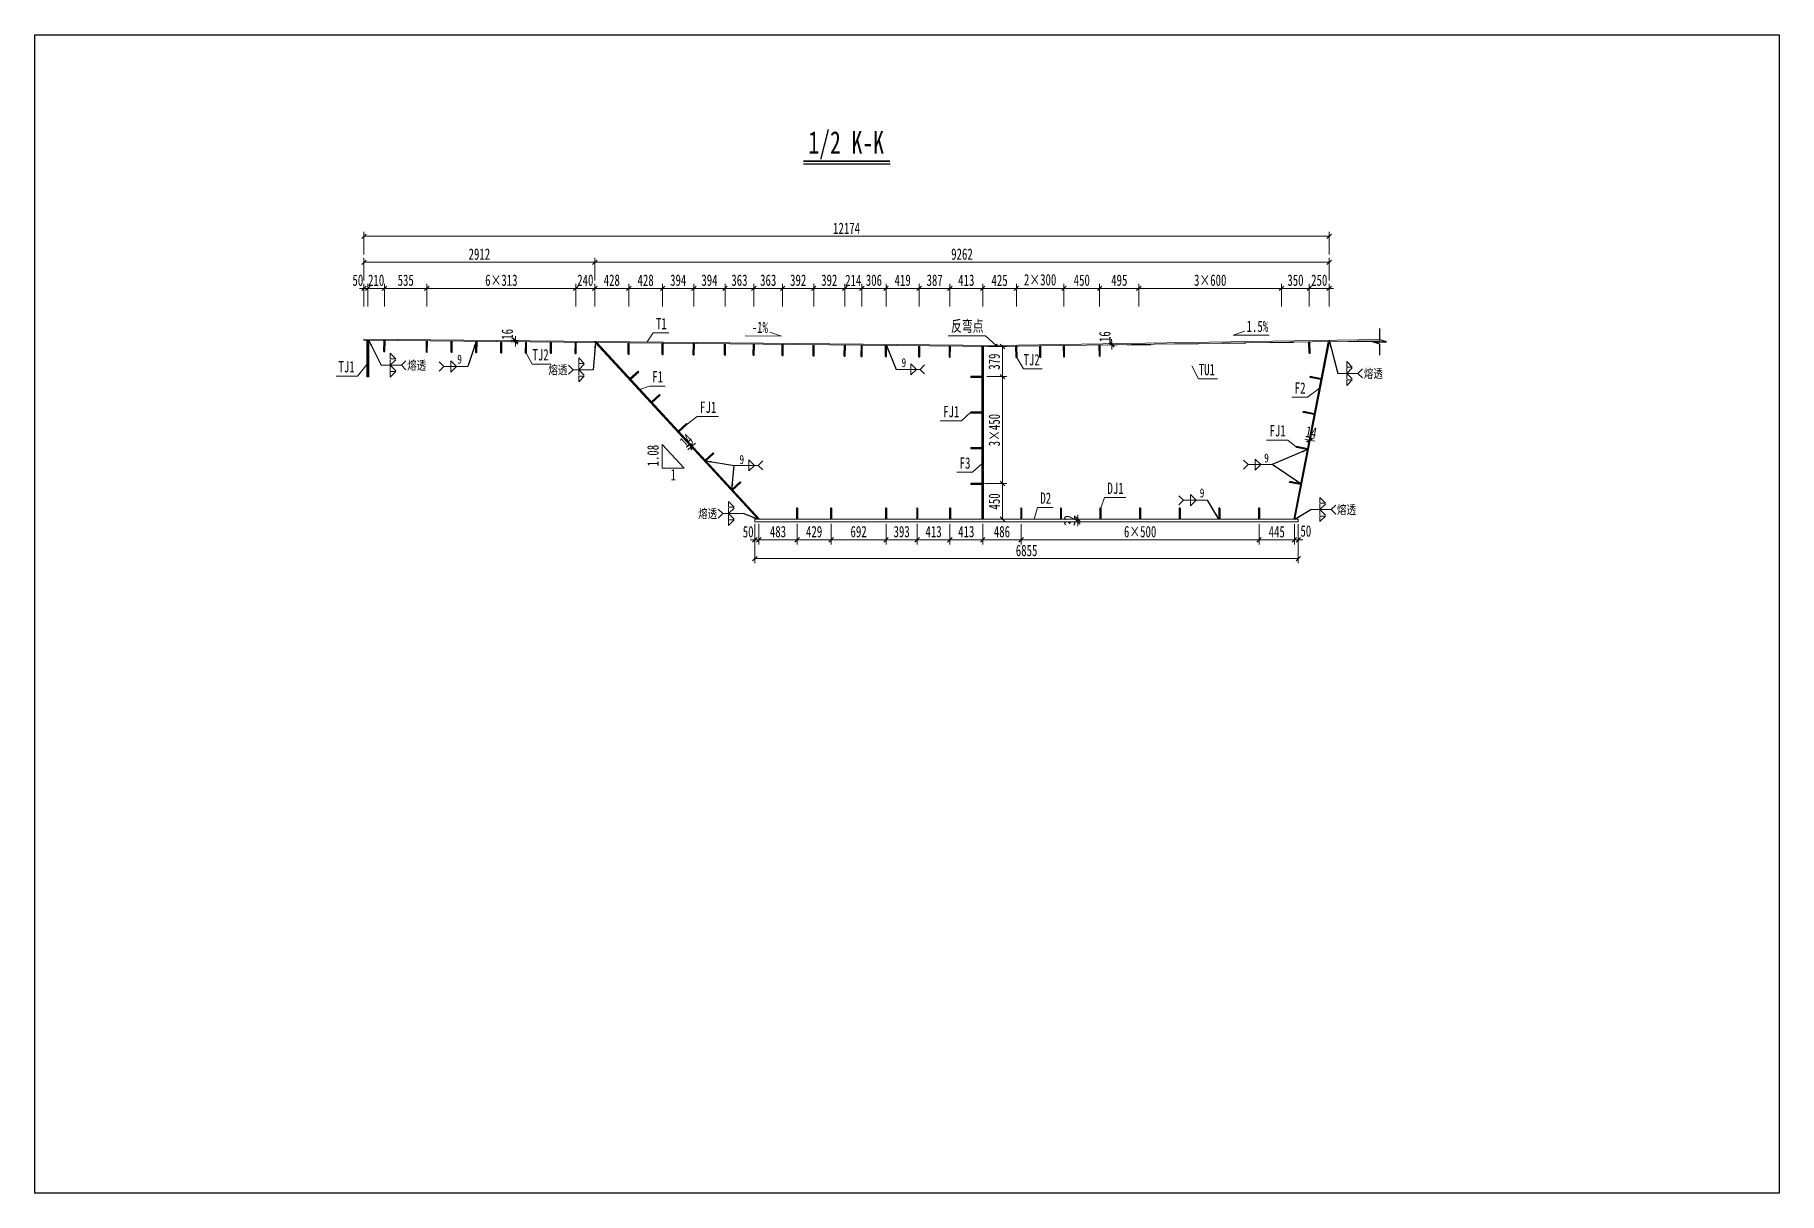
# Model space of a CAD drawing. Header units: millimetres. Extents: x 44597 to 300567, y -113054 to 73044.
# Drawn here: x 157567 to 179567, y -102091 to -87474 of the extents above; entities that cross this region are included whole.
import ezdxf
from ezdxf.enums import TextEntityAlignment as Align

# ---------------------------------------------------------------- set-up
doc = ezdxf.new("R2010")
doc.units = ezdxf.units.MM
doc.layers.get('Defpoints').update_dxf_attribs({"color": 8})
for name, color, linetype, lineweight in [('Dim', 4, 'Continuous', 15), ('文字', 7, 'Continuous', 15), ('标注线及字体', 2, 'Continuous', 15), ('细实线', 4, 'Continuous', 15), ('钢板粗线', 1, 'Continuous', 25), ('钢板细线', 6, 'Continuous', 15)]:
    doc.layers.add(name, color=color, linetype=linetype, lineweight=lineweight)
doc.layers.add('Text', color=4, linetype='Continuous')
doc.styles.add('111', font='', dxfattribs={"width": 0.7})
doc.styles.add('BM_Dim', font='', dxfattribs={"width": 0.85})
doc.styles.add('SMEDI', font='', dxfattribs={"width": 0.75})
doc.styles.get("Standard").update_dxf_attribs({"font": ''})
doc.styles.get('111').set_extended_font_data('仿宋_GB2312')
doc.styles.get('BM_Dim').set_extended_font_data('仿宋_GB2312')
doc.styles.get('SMEDI').set_extended_font_data('仿宋_GB2312')
doc.styles.get('Standard').set_extended_font_data('仿宋_GB2312')
doc.dimstyles.new('200', dxfattribs={"dimscale": 0, "dimtxt": 2.5, "dimasz": 1, "dimexe": 1, "dimexo": 1, "dimgap": 0.6, "dimtad": 1, "dimdec": 0, "dimdsep": 46, "dimtxsty": '111', "dimblk": 'OBLIQUE', "dimcen": 0, "dimclrd": 4, "dimclre": 4, "dimclrt": 4, "dimadec": 1, "dimazin": 2, "dimtfac": 1, "dimtdec": 0, "dimtix": 1, "dimtmove": 2, "dimatfit": 3, "dimfxl": 4, "dimfxlon": 1, "dimtolj": 1, "dimlwd": -1, "dimlwe": -1, "dimarcsym": 0})
doc.dimstyles.new('MSteel_1.0_1.0', dxfattribs={"dimtxt": 3, "dimasz": 1.2, "dimexe": 1, "dimexo": 1, "dimgap": 1, "dimtad": 3, "dimtoh": 1, "dimdec": 0, "dimzin": 0, "dimdsep": 46, "dimtxsty": 'Standard', "dimblk": 'ARCHTICK', "dimcen": 0.09, "dimclrd": 3, "dimclre": 3, "dimadec": 0, "dimazin": 0, "dimtfac": 1, "dimtdec": 4, "dimtofl": 0, "dimtmove": 0, "dimatfit": 3, "dimfxl": 1, "dimtolj": 1, "dimtzin": 0, "dimarcsym": 0})

msp = doc.modelspace()

# ---------------------------------------------------------------- texts
at = {"layer": 'Text', "style": 'SMEDI', "width": 0.75}
for p in [(162893.8, -91567), (168496.9, -91609.7), (166453.7, -92833.2), (173071.9, -92813.1), (172259.2, -93254.7)]:
    msp.add_text('9', height=114.3, dxfattribs=at).set_placement(p, align=Align.MIDDLE_LEFT)
at = {"layer": '文字', "style": 'BM_Dim', "width": 0.7}
for s, height, p in [('T1', 142.86, (165468.4, -91232.3)), ('反弯点', 142.86, (169327, -91262.4)), ('1.5%', 142.86, (172986.3, -91266.6)), ('TJ2', 142.86, (163945.1, -91625.4)), ('TJ2', 142.86, (170138.8, -91687.7)), ('TJ1', 142.86, (161497.8, -91776.9)), ('F1', 142.86, (165421.8, -91903.2)), ('TU1', 142.86, (172348.8, -91812)), ('F2', 142.86, (173525.1, -92045.1)), ('FJ1', 142.86, (166058.6, -92287.7)), ('FJ1', 142.86, (169123.8, -92342.5)), ('FJ1', 142.86, (173240.9, -92583.8)), ('F3', 142.86, (169298.4, -92991.3)), ('1', 142.9, (165618.9, -93139.6)), ('D2', 142.86, (170316.3, -93434.4)), ('DJ1', 142.86, (171197.3, -93310.4))]:
    msp.add_text(s, height=height, dxfattribs=at).set_placement(p, align=Align.BOTTOM_CENTER)
for s, rotation, p in [('-1%', 359.42629, (166709.1, -91278.7)), ('1.08', 90, (165476.1, -92784.5))]:
    msp.add_text(s, height=142.86, rotation=rotation, dxfattribs=at).set_placement(p, align=Align.BOTTOM_CENTER)
at = {"layer": '标注线及字体', "style": '111', "width": 0.7}
msp.add_text('1/2 K-K', height=285.71, dxfattribs=at).set_placement((167799.4, -88855.2), align=Align.MIDDLE)

# ---------------------------------------------------------------- blocks, each defined once
blk = doc.blocks.new('U型肋2')
at = {"layer": 'Defpoints'}
blk.add_line((89517, -40635), (89817, -40635), dxfattribs=at)
blk = doc.blocks.new('12-140加劲 无过焊孔')
at = {"layer": 'Defpoints'}
blk.add_line((38947, 32077), (38947, 32217), dxfattribs=at)
at = {"layer": '钢板粗线', "color": 7}
for p, q in [((38941, 32077), (38941, 32217)), ((38941, 32217), (38953, 32217)), ((38953, 32077), (38953, 32217)), ((38941, 32077), (38953, 32077))]:
    blk.add_line(p, q, dxfattribs=at)
blk = doc.blocks.new('14-160加劲 无过焊孔')
at = {"layer": 'Defpoints'}
blk.add_line((38609, 32077), (38609, 32217), dxfattribs=at)
at = {"layer": '钢板粗线', "color": 7}
for p, q in [((38603, 32077), (38603, 32217)), ((38603, 32217), (38615, 32217)), ((38615, 32077), (38615, 32217)), ((38603, 32077), (38615, 32077))]:
    blk.add_line(p, q, dxfattribs=at)
blk = doc.blocks.new('_Oblique')
at = {"color": 0, "linetype": 'ByBlock', "lineweight": -2}
blk.add_line((-0.5, -0.5), (0.5, 0.5), dxfattribs=at)
blk = doc.blocks.new('*D3169')
at = {"layer": 'Defpoints', "color": 0, "transparency": 16777216}
for p in [(164629, -90344), (161717, -90759), (164629, -91342)]:
    blk.add_point(p, dxfattribs=at)
at = {"layer": '细实线', "color": 4, "transparency": 16777216}
for p, q in [((161717, -90573), (161717, -90287)), ((161717, -90344), (164629, -90344)), ((164629, -90573), (164629, -90287))]:
    blk.add_line(p, q, dxfattribs=at)
at = {"layer": '细实线', "color": 4, "transparency": 16777216, "xscale": 57.14285714285715, "yscale": 57.14285714285715, "zscale": 57.14285714285715, "rotation": 180}
blk.add_blockref('_Oblique', (161717, -90344), dxfattribs=at)
at = {"layer": '细实线', "color": 4, "transparency": 16777216, "xscale": 57.14285714285715, "yscale": 57.14285714285715, "zscale": 57.14285714285715}
blk.add_blockref('_Oblique', (164629, -90344), dxfattribs=at)
at = {"layer": '细实线', "color": 4, "transparency": 16777216, "insert": (163173, -90242), "char_height": 142.9, "attachment_point": 5, "style": '111'}
blk.add_mtext('\\A1;2912', dxfattribs=at)
blk = doc.blocks.new('*D3170')
at = {"layer": 'Defpoints', "color": 0, "transparency": 16777216}
for p in [(173641, -90673), (173641, -91349), (173891, -91330)]:
    blk.add_point(p, dxfattribs=at)
at = {"layer": '细实线', "color": 4, "transparency": 16777216}
for p, q in [((173641, -90902), (173641, -90616)), ((173891, -90902), (173891, -90616)), ((173641, -90673), (173584, -90673)), ((173891, -90673), (173641, -90673)), ((173891, -90673), (173948, -90673))]:
    blk.add_line(p, q, dxfattribs=at)
at = {"layer": '细实线', "color": 4, "transparency": 16777216, "xscale": 57.14285714285715, "yscale": 57.14285714285715, "zscale": 57.14285714285715}
blk.add_blockref('_Oblique', (173641, -90673), dxfattribs=at)
at = {"layer": '细实线', "color": 4, "transparency": 16777216, "xscale": 57.14285714285715, "yscale": 57.14285714285715, "zscale": 57.14285714285715, "rotation": 180}
blk.add_blockref('_Oblique', (173891, -90673), dxfattribs=at)
at = {"layer": '细实线', "color": 4, "transparency": 16777216, "insert": (173766, -90571), "char_height": 142.9, "attachment_point": 5, "style": '111'}
blk.add_mtext('\\A1;250', dxfattribs=at)
blk = doc.blocks.new('*D3171')
at = {"layer": 'Defpoints', "color": 0, "transparency": 16777216}
for p in [(161767, -90673), (161717, -91321), (161767, -91342)]:
    blk.add_point(p, dxfattribs=at)
at = {"layer": '细实线', "color": 4, "transparency": 16777216}
for p, q in [((161717, -90902), (161717, -90616)), ((161767, -90902), (161767, -90616)), ((161717, -90673), (161659, -90673)), ((161717, -90673), (161767, -90673)), ((161767, -90673), (161824, -90673))]:
    blk.add_line(p, q, dxfattribs=at)
at = {"layer": '细实线', "color": 4, "transparency": 16777216, "xscale": 57.14285714285715, "yscale": 57.14285714285715, "zscale": 57.14285714285715}
blk.add_blockref('_Oblique', (161717, -90673), dxfattribs=at)
at = {"layer": '细实线', "color": 4, "transparency": 16777216, "xscale": 57.14285714285715, "yscale": 57.14285714285715, "zscale": 57.14285714285715, "rotation": 180}
blk.add_blockref('_Oblique', (161767, -90673), dxfattribs=at)
at = {"layer": '细实线', "color": 4, "transparency": 16777216, "insert": (161640, -90571), "char_height": 142.9, "attachment_point": 5, "style": '111'}
blk.add_mtext('\\A1;50', dxfattribs=at)
blk = doc.blocks.new('*D3172')
at = {"layer": 'Defpoints', "color": 0, "transparency": 16777216}
for p in [(161767, -90673), (161767, -91333), (161976, -91331)]:
    blk.add_point(p, dxfattribs=at)
at = {"layer": '细实线', "color": 4, "transparency": 16777216}
for p, q in [((161767, -90902), (161767, -90616)), ((161976, -90902), (161976, -90616)), ((161767, -90673), (161709, -90673)), ((161976, -90673), (161767, -90673)), ((161976, -90673), (162033, -90673))]:
    blk.add_line(p, q, dxfattribs=at)
at = {"layer": '细实线', "color": 4, "transparency": 16777216, "xscale": 57.14285714285715, "yscale": 57.14285714285715, "zscale": 57.14285714285715}
blk.add_blockref('_Oblique', (161767, -90673), dxfattribs=at)
at = {"layer": '细实线', "color": 4, "transparency": 16777216, "xscale": 57.14285714285715, "yscale": 57.14285714285715, "zscale": 57.14285714285715, "rotation": 180}
blk.add_blockref('_Oblique', (161976, -90673), dxfattribs=at)
at = {"layer": '细实线', "color": 4, "transparency": 16777216, "insert": (161871, -90571), "char_height": 142.9, "attachment_point": 5, "style": '111'}
blk.add_mtext('\\A1;210', dxfattribs=at)
blk = doc.blocks.new('*D3173')
at = {"layer": 'Defpoints', "color": 0, "transparency": 16777216}
for p in [(173291, -90673), (173291, -91181), (171491, -91382)]:
    blk.add_point(p, dxfattribs=at)
at = {"layer": '细实线', "color": 4, "transparency": 16777216}
for p, q in [((171491, -90902), (171491, -90616)), ((173291, -90902), (173291, -90616)), ((171491, -90673), (173291, -90673))]:
    blk.add_line(p, q, dxfattribs=at)
at = {"layer": '细实线', "color": 4, "transparency": 16777216, "xscale": 57.14285714285715, "yscale": 57.14285714285715, "zscale": 57.14285714285715, "rotation": 180}
blk.add_blockref('_Oblique', (171491, -90673), dxfattribs=at)
at = {"layer": '细实线', "color": 4, "transparency": 16777216, "xscale": 57.14285714285715, "yscale": 57.14285714285715, "zscale": 57.14285714285715}
blk.add_blockref('_Oblique', (173291, -90673), dxfattribs=at)
at = {"layer": '细实线', "color": 4, "transparency": 16777216, "insert": (172391, -90571), "char_height": 142.9, "attachment_point": 5, "style": '111'}
blk.add_mtext('\\A1;3×600', dxfattribs=at)
blk = doc.blocks.new('*D3174')
at = {"layer": 'Defpoints', "color": 0, "transparency": 16777216}
for p in [(165057, -90673), (164629, -91339), (165057, -91362)]:
    blk.add_point(p, dxfattribs=at)
at = {"layer": '细实线', "color": 4, "transparency": 16777216}
for p, q in [((164629, -90902), (164629, -90616)), ((165057, -90902), (165057, -90616)), ((164629, -90673), (165057, -90673))]:
    blk.add_line(p, q, dxfattribs=at)
at = {"layer": '细实线', "color": 4, "transparency": 16777216, "xscale": 57.14285714285715, "yscale": 57.14285714285715, "zscale": 57.14285714285715, "rotation": 180}
blk.add_blockref('_Oblique', (164629, -90673), dxfattribs=at)
at = {"layer": '细实线', "color": 4, "transparency": 16777216, "xscale": 57.14285714285715, "yscale": 57.14285714285715, "zscale": 57.14285714285715}
blk.add_blockref('_Oblique', (165057, -90673), dxfattribs=at)
at = {"layer": '细实线', "color": 4, "transparency": 16777216, "insert": (164843, -90571), "char_height": 142.9, "attachment_point": 5, "style": '111'}
blk.add_mtext('\\A1;428', dxfattribs=at)
blk = doc.blocks.new('*D3175')
at = {"layer": 'Defpoints', "color": 0, "transparency": 16777216}
for p in [(173291, -90673), (173291, -91355), (173641, -91330)]:
    blk.add_point(p, dxfattribs=at)
at = {"layer": '细实线', "color": 4, "transparency": 16777216}
for p, q in [((173291, -90902), (173291, -90616)), ((173641, -90902), (173641, -90616)), ((173641, -90673), (173291, -90673))]:
    blk.add_line(p, q, dxfattribs=at)
at = {"layer": '细实线', "color": 4, "transparency": 16777216, "xscale": 57.14285714285715, "yscale": 57.14285714285715, "zscale": 57.14285714285715, "rotation": 180}
blk.add_blockref('_Oblique', (173291, -90673), dxfattribs=at)
at = {"layer": '细实线', "color": 4, "transparency": 16777216, "xscale": 57.14285714285715, "yscale": 57.14285714285715, "zscale": 57.14285714285715}
blk.add_blockref('_Oblique', (173641, -90673), dxfattribs=at)
at = {"layer": '细实线', "color": 4, "transparency": 16777216, "insert": (173466, -90571), "char_height": 142.9, "attachment_point": 5, "style": '111'}
blk.add_mtext('\\A1;350', dxfattribs=at)
blk = doc.blocks.new('*D3176')
at = {"layer": 'Defpoints', "color": 0, "transparency": 16777216}
for p in [(173891, -90016), (161717, -90430), (173891, -91330)]:
    blk.add_point(p, dxfattribs=at)
at = {"layer": '细实线', "color": 4, "transparency": 16777216}
for p, q in [((161717, -90244), (161717, -89959)), ((173891, -90244), (173891, -89959)), ((161717, -90016), (173891, -90016))]:
    blk.add_line(p, q, dxfattribs=at)
at = {"layer": '细实线', "color": 4, "transparency": 16777216, "xscale": 57.14285714285715, "yscale": 57.14285714285715, "zscale": 57.14285714285715, "rotation": 180}
blk.add_blockref('_Oblique', (161717, -90016), dxfattribs=at)
at = {"layer": '细实线', "color": 4, "transparency": 16777216, "xscale": 57.14285714285715, "yscale": 57.14285714285715, "zscale": 57.14285714285715}
blk.add_blockref('_Oblique', (173891, -90016), dxfattribs=at)
at = {"layer": '细实线', "color": 4, "transparency": 16777216, "insert": (167804, -89915), "char_height": 142.9, "attachment_point": 5, "style": '111'}
blk.add_mtext('\\A1;12174', dxfattribs=at)
blk = doc.blocks.new('*D3177')
at = {"layer": 'Defpoints', "color": 0, "transparency": 16777216}
for p in [(173891, -90344), (164629, -90714), (173891, -91330)]:
    blk.add_point(p, dxfattribs=at)
at = {"layer": '细实线', "color": 4, "transparency": 16777216}
for p, q in [((164629, -90573), (164629, -90287)), ((164629, -90344), (173891, -90344)), ((173891, -90573), (173891, -90287))]:
    blk.add_line(p, q, dxfattribs=at)
at = {"layer": '细实线', "color": 4, "transparency": 16777216, "xscale": 57.14285714285715, "yscale": 57.14285714285715, "zscale": 57.14285714285715, "rotation": 180}
blk.add_blockref('_Oblique', (164629, -90344), dxfattribs=at)
at = {"layer": '细实线', "color": 4, "transparency": 16777216, "xscale": 57.14285714285715, "yscale": 57.14285714285715, "zscale": 57.14285714285715}
blk.add_blockref('_Oblique', (173891, -90344), dxfattribs=at)
at = {"layer": '细实线', "color": 4, "transparency": 16777216, "insert": (169260, -90242), "char_height": 142.9, "attachment_point": 5, "style": '111'}
blk.add_mtext('\\A1;9262', dxfattribs=at)
blk = doc.blocks.new('*D3178')
at = {"layer": 'Defpoints', "color": 0, "transparency": 16777216}
for p in [(170721, -93619), (170861, -93587), (170861, -93619)]:
    blk.add_point(p, dxfattribs=at)
at = {"layer": '细实线', "color": 4, "transparency": 16777216}
for p, q in [((170804, -93587), (170664, -93587)), ((170804, -93619), (170664, -93619)), ((170721, -93587), (170721, -93530)), ((170721, -93587), (170721, -93619)), ((170721, -93619), (170721, -93676))]:
    blk.add_line(p, q, dxfattribs=at)
at = {"layer": '细实线', "color": 4, "transparency": 16777216, "xscale": 57.14285714285715, "yscale": 57.14285714285715, "zscale": 57.14285714285715}
for p, rotation in [((170721, -93587), 270), ((170721, -93619), 90)]:
    blk.add_blockref('_Oblique', p, dxfattribs=dict(at, rotation=rotation))
at = {"layer": '细实线', "color": 4, "transparency": 16777216, "insert": (170619, -93603), "char_height": 142.9, "attachment_point": 5, "rotation": 90, "style": '111'}
blk.add_mtext('\\A1;32', dxfattribs=at)
blk = doc.blocks.new('*D3179')
at = {"layer": 'Defpoints', "color": 0, "transparency": 16777216}
for p in [(173007, -93591), (173452, -93591), (173007, -93846)]:
    blk.add_point(p, dxfattribs=at)
at = {"layer": '细实线', "color": 4, "transparency": 16777216}
for p, q in [((173007, -93648), (173007, -93904)), ((173452, -93648), (173452, -93904)), ((173452, -93846), (173007, -93846))]:
    blk.add_line(p, q, dxfattribs=at)
at = {"layer": '细实线', "color": 4, "transparency": 16777216, "xscale": 57.14285714285715, "yscale": 57.14285714285715, "zscale": 57.14285714285715, "rotation": 180}
blk.add_blockref('_Oblique', (173007, -93846), dxfattribs=at)
at = {"layer": '细实线', "color": 4, "transparency": 16777216, "xscale": 57.14285714285715, "yscale": 57.14285714285715, "zscale": 57.14285714285715}
blk.add_blockref('_Oblique', (173452, -93846), dxfattribs=at)
at = {"layer": '细实线', "color": 4, "transparency": 16777216, "insert": (173230, -93746), "char_height": 142.9, "attachment_point": 5, "style": '111'}
blk.add_mtext('\\A1;445', dxfattribs=at)
blk = doc.blocks.new('*D3180')
at = {"layer": 'Defpoints', "color": 0, "transparency": 16777216}
for p in [(170007, -93591), (173007, -93591), (170007, -93846)]:
    blk.add_point(p, dxfattribs=at)
at = {"layer": '细实线', "color": 4, "transparency": 16777216}
for p, q in [((170007, -93648), (170007, -93904)), ((173007, -93648), (173007, -93904)), ((173007, -93846), (170007, -93846))]:
    blk.add_line(p, q, dxfattribs=at)
at = {"layer": '细实线', "color": 4, "transparency": 16777216, "xscale": 57.14285714285715, "yscale": 57.14285714285715, "zscale": 57.14285714285715, "rotation": 180}
blk.add_blockref('_Oblique', (170007, -93846), dxfattribs=at)
at = {"layer": '细实线', "color": 4, "transparency": 16777216, "xscale": 57.14285714285715, "yscale": 57.14285714285715, "zscale": 57.14285714285715}
blk.add_blockref('_Oblique', (173007, -93846), dxfattribs=at)
at = {"layer": '细实线', "color": 4, "transparency": 16777216, "insert": (171507, -93744), "char_height": 142.9, "attachment_point": 5, "style": '111'}
blk.add_mtext('\\A1;6×500', dxfattribs=at)
blk = doc.blocks.new('*D3181')
at = {"layer": 'Defpoints', "color": 0, "transparency": 16777216}
for p in [(169521, -93587), (170007, -93591), (169521, -93846)]:
    blk.add_point(p, dxfattribs=at)
at = {"layer": '细实线', "color": 4, "transparency": 16777216}
for p, q in [((169521, -93644), (169521, -93904)), ((170007, -93648), (170007, -93904)), ((170007, -93846), (169521, -93846))]:
    blk.add_line(p, q, dxfattribs=at)
at = {"layer": '细实线', "color": 4, "transparency": 16777216, "xscale": 57.14285714285715, "yscale": 57.14285714285715, "zscale": 57.14285714285715, "rotation": 180}
blk.add_blockref('_Oblique', (169521, -93846), dxfattribs=at)
at = {"layer": '细实线', "color": 4, "transparency": 16777216, "xscale": 57.14285714285715, "yscale": 57.14285714285715, "zscale": 57.14285714285715}
blk.add_blockref('_Oblique', (170007, -93846), dxfattribs=at)
at = {"layer": '细实线', "color": 4, "transparency": 16777216, "insert": (169764, -93744), "char_height": 142.9, "attachment_point": 5, "style": '111'}
blk.add_mtext('\\A1;486', dxfattribs=at)
blk = doc.blocks.new('*D3182')
at = {"layer": 'Defpoints', "color": 0, "transparency": 16777216}
for p in [(166647, -93451), (173502, -93825), (166647, -94084)]:
    blk.add_point(p, dxfattribs=at)
at = {"layer": '细实线', "color": 4, "transparency": 16777216}
for p, q in [((166647, -93856), (166647, -94141)), ((173502, -93882), (173502, -94141)), ((173502, -94084), (166647, -94084))]:
    blk.add_line(p, q, dxfattribs=at)
at = {"layer": '细实线', "color": 4, "transparency": 16777216, "xscale": 57.14285714285715, "yscale": 57.14285714285715, "zscale": 57.14285714285715, "rotation": 180}
blk.add_blockref('_Oblique', (166647, -94084), dxfattribs=at)
at = {"layer": '细实线', "color": 4, "transparency": 16777216, "xscale": 57.14285714285715, "yscale": 57.14285714285715, "zscale": 57.14285714285715}
blk.add_blockref('_Oblique', (173502, -94084), dxfattribs=at)
at = {"layer": '细实线', "color": 4, "transparency": 16777216, "insert": (170075, -93982), "char_height": 142.9, "attachment_point": 5, "style": '111'}
blk.add_mtext('\\A1;6855', dxfattribs=at)
blk = doc.blocks.new('*D3183')
at = {"layer": 'Defpoints', "color": 0, "transparency": 16777216}
for p in [(173452, -93591), (173502, -93591), (173452, -93846)]:
    blk.add_point(p, dxfattribs=at)
at = {"layer": '细实线', "color": 4, "transparency": 16777216}
for p, q in [((173452, -93648), (173452, -93904)), ((173502, -93648), (173502, -93904)), ((173452, -93846), (173395, -93846)), ((173502, -93846), (173452, -93846)), ((173502, -93846), (173559, -93846))]:
    blk.add_line(p, q, dxfattribs=at)
at = {"layer": '细实线', "color": 4, "transparency": 16777216, "xscale": 57.14285714285715, "yscale": 57.14285714285715, "zscale": 57.14285714285715}
blk.add_blockref('_Oblique', (173452, -93846), dxfattribs=at)
at = {"layer": '细实线', "color": 4, "transparency": 16777216, "xscale": 57.14285714285715, "yscale": 57.14285714285715, "zscale": 57.14285714285715, "rotation": 180}
blk.add_blockref('_Oblique', (173502, -93846), dxfattribs=at)
at = {"layer": '细实线', "color": 4, "transparency": 16777216, "insert": (173597, -93736), "char_height": 142.9, "attachment_point": 5, "style": '111'}
blk.add_mtext('\\A1;50', dxfattribs=at)
blk = doc.blocks.new('*D3184')
at = {"layer": 'Defpoints', "color": 0, "transparency": 16777216}
for p in [(166647, -93587), (166697, -93587), (166647, -93846)]:
    blk.add_point(p, dxfattribs=at)
at = {"layer": '细实线', "color": 4, "transparency": 16777216}
for p, q in [((166647, -93644), (166647, -93904)), ((166697, -93644), (166697, -93904)), ((166647, -93846), (166590, -93846)), ((166697, -93846), (166647, -93846)), ((166697, -93846), (166754, -93846))]:
    blk.add_line(p, q, dxfattribs=at)
at = {"layer": '细实线', "color": 4, "transparency": 16777216, "xscale": 57.14285714285715, "yscale": 57.14285714285715, "zscale": 57.14285714285715}
blk.add_blockref('_Oblique', (166647, -93846), dxfattribs=at)
at = {"layer": '细实线', "color": 4, "transparency": 16777216, "xscale": 57.14285714285715, "yscale": 57.14285714285715, "zscale": 57.14285714285715, "rotation": 180}
blk.add_blockref('_Oblique', (166697, -93846), dxfattribs=at)
at = {"layer": '细实线', "color": 4, "transparency": 16777216, "insert": (166563, -93746), "char_height": 142.9, "attachment_point": 5, "style": '111'}
blk.add_mtext('\\A1;50', dxfattribs=at)
blk = doc.blocks.new('_ArchTick')
at = {"color": 0, "linetype": 'ByBlock', "const_width": 0.15}
blk.add_lwpolyline([(-0.5, -0.5), (0.5, 0.5)], dxfattribs=at)
blk = doc.blocks.new('全融透1')
at = {"layer": 'Dim'}
blk.add_line((0, 0), (4.48, 0), dxfattribs=at)
for points in [[(2, 2.65), (2, 1.41), (3.23, 1.41)], [(2, -2.65), (2, -1.41), (3.23, -1.41)]]:
    blk.add_lwpolyline(points, close=True, dxfattribs=at)
for points in [[(3.23, 1.21), (2, 0), (2, 1.21)], [(3.23, -1.21), (2, 0), (2, -1.21)], [(5.48, 1), (4.48, 0), (5.48, -1)]]:
    blk.add_lwpolyline(points, dxfattribs=at)
at = {"layer": 'Text', "style": 'SMEDI', "width": 0.75}
blk.add_text('熔透', height=2, dxfattribs=at).set_placement((5.77, 0), align=Align.MIDDLE_LEFT)
blk = doc.blocks.new('全融透2')
at = {"layer": 'Dim'}
blk.add_line((0, 0), (-4.48, 0), dxfattribs=at)
for points in [[(-5.48, 1), (-4.48, 0), (-5.48, -1)], [(-2, 1.21), (-3.23, 0), (-3.23, 1.21)], [(-2, -1.21), (-3.23, 0), (-3.23, -1.21)]]:
    blk.add_lwpolyline(points, dxfattribs=at)
for points in [[(-3.23, 2.65), (-3.23, 1.41), (-2, 1.41)], [(-3.23, -2.65), (-3.23, -1.41), (-2, -1.41)]]:
    blk.add_lwpolyline(points, close=True, dxfattribs=at)
at = {"layer": 'Text', "style": 'SMEDI', "width": 0.75}
blk.add_text('熔透', height=2, dxfattribs=at).set_placement((-9.92, 0), align=Align.MIDDLE_LEFT)
blk = doc.blocks.new('角焊缝1')
at = {"layer": 'Dim'}
blk.add_line((-3101.17, 370.22), (-3106.48, 370.22), dxfattribs=at)
blk.add_lwpolyline([(-3107.48, 369.22), (-3106.48, 370.22), (-3107.48, 371.22)], dxfattribs=at)
blk.add_lwpolyline([(-3104.91, 371.45), (-3104.91, 368.99), (-3103.68, 370.22)], close=True, dxfattribs=at)
blk = doc.blocks.new('*D3185')
at = {"layer": 'Defpoints', "color": 0, "transparency": 16777216}
for p in [(165856, -92664), (165857, -92685), (165867, -92676)]:
    blk.add_point(p, dxfattribs=at)
at = {"layer": '细实线', "color": 4, "transparency": 16777216}
for p, q in [((165846, -92674), (165804, -92712)), ((165846, -92674), (165808, -92631)), ((165856, -92664), (165818, -92622)), ((165846, -92674), (165856, -92664)), ((165856, -92664), (165899, -92626))]:
    blk.add_line(p, q, dxfattribs=at)
at = {"layer": '细实线', "color": 4, "transparency": 16777216, "xscale": 57.14285714285715, "yscale": 57.14285714285715, "zscale": 57.14285714285715}
for p, rotation in [((165846, -92674), 42.30941180379739), ((165856, -92664), 222.3094118037974)]:
    blk.add_blockref('_Oblique', p, dxfattribs=dict(at, rotation=rotation))
at = {"layer": '细实线', "color": 4, "transparency": 16777216, "insert": (165783, -92594), "char_height": 142.9, "attachment_point": 5, "rotation": 42.3094, "style": '111'}
blk.add_mtext('\\A1;14', dxfattribs=at)
blk = doc.blocks.new('*D3186')
at = {"layer": 'Defpoints', "color": 0, "transparency": 16777216}
for p in [(173634, -92617), (173647, -92620), (173653, -92590)]:
    blk.add_point(p, dxfattribs=at)
at = {"layer": '细实线', "color": 4, "transparency": 16777216}
for p, q in [((173639, -92588), (173583, -92577)), ((173639, -92588), (173650, -92531)), ((173639, -92588), (173653, -92590)), ((173653, -92590), (173664, -92534)), ((173653, -92590), (173709, -92601))]:
    blk.add_line(p, q, dxfattribs=at)
at = {"layer": '细实线', "color": 4, "transparency": 16777216, "xscale": 57.14285714285715, "yscale": 57.14285714285715, "zscale": 57.14285714285715}
for p, rotation in [((173639, -92588), 349.0000000000377), ((173653, -92590), 169.0000000000377)]:
    blk.add_blockref('_Oblique', p, dxfattribs=dict(at, rotation=rotation))
at = {"layer": '细实线', "color": 4, "transparency": 16777216, "insert": (173665, -92490), "char_height": 142.9, "attachment_point": 5, "rotation": 349, "style": '111'}
blk.add_mtext('\\A1;14', dxfattribs=at)
blk = doc.blocks.new('角焊缝2')
at = {"layer": 'Dim'}
blk.add_line((-3138.01, 370.22), (-3132.7, 370.22), dxfattribs=at)
blk.add_lwpolyline([(-3134.75, 371.45), (-3134.75, 368.99), (-3133.52, 370.22)], close=True, dxfattribs=at)
blk.add_lwpolyline([(-3131.7, 369.22), (-3132.7, 370.22), (-3131.7, 371.22)], dxfattribs=at)
blk = doc.blocks.new('*D3187')
at = {"layer": 'Defpoints', "color": 0, "transparency": 16777216}
for p in [(170996, -90673), (170996, -91389), (171491, -91382)]:
    blk.add_point(p, dxfattribs=at)
at = {"layer": '细实线', "color": 4, "transparency": 16777216}
for p, q in [((170996, -90902), (170996, -90616)), ((171491, -90902), (171491, -90616)), ((171491, -90673), (170996, -90673))]:
    blk.add_line(p, q, dxfattribs=at)
at = {"layer": '细实线', "color": 4, "transparency": 16777216, "xscale": 57.14285714285715, "yscale": 57.14285714285715, "zscale": 57.14285714285715, "rotation": 180}
blk.add_blockref('_Oblique', (170996, -90673), dxfattribs=at)
at = {"layer": '细实线', "color": 4, "transparency": 16777216, "xscale": 57.14285714285715, "yscale": 57.14285714285715, "zscale": 57.14285714285715}
blk.add_blockref('_Oblique', (171491, -90673), dxfattribs=at)
at = {"layer": '细实线', "color": 4, "transparency": 16777216, "insert": (171244, -90571), "char_height": 142.9, "attachment_point": 5, "style": '111'}
blk.add_mtext('\\A1;495', dxfattribs=at)
blk = doc.blocks.new('*D3188')
at = {"layer": 'Defpoints', "color": 0, "transparency": 16777216}
for p in [(170546, -90673), (170546, -91396), (170996, -91382)]:
    blk.add_point(p, dxfattribs=at)
at = {"layer": '细实线', "color": 4, "transparency": 16777216}
for p, q in [((170546, -90902), (170546, -90616)), ((170996, -90902), (170996, -90616)), ((170996, -90673), (170546, -90673))]:
    blk.add_line(p, q, dxfattribs=at)
at = {"layer": '细实线', "color": 4, "transparency": 16777216, "xscale": 57.14285714285715, "yscale": 57.14285714285715, "zscale": 57.14285714285715, "rotation": 180}
blk.add_blockref('_Oblique', (170546, -90673), dxfattribs=at)
at = {"layer": '细实线', "color": 4, "transparency": 16777216, "xscale": 57.14285714285715, "yscale": 57.14285714285715, "zscale": 57.14285714285715}
blk.add_blockref('_Oblique', (170996, -90673), dxfattribs=at)
at = {"layer": '细实线', "color": 4, "transparency": 16777216, "insert": (170771, -90571), "char_height": 142.9, "attachment_point": 5, "style": '111'}
blk.add_mtext('\\A1;450', dxfattribs=at)
blk = doc.blocks.new('*D3189')
at = {"layer": 'Defpoints', "color": 0, "transparency": 16777216}
for p in [(169946, -90673), (169946, -91405), (170546, -91382)]:
    blk.add_point(p, dxfattribs=at)
at = {"layer": '细实线', "color": 4, "transparency": 16777216}
for p, q in [((169946, -90902), (169946, -90616)), ((170546, -90902), (170546, -90616)), ((170546, -90673), (169946, -90673))]:
    blk.add_line(p, q, dxfattribs=at)
at = {"layer": '细实线', "color": 4, "transparency": 16777216, "xscale": 57.14285714285715, "yscale": 57.14285714285715, "zscale": 57.14285714285715, "rotation": 180}
blk.add_blockref('_Oblique', (169946, -90673), dxfattribs=at)
at = {"layer": '细实线', "color": 4, "transparency": 16777216, "xscale": 57.14285714285715, "yscale": 57.14285714285715, "zscale": 57.14285714285715}
blk.add_blockref('_Oblique', (170546, -90673), dxfattribs=at)
at = {"layer": '细实线', "color": 4, "transparency": 16777216, "insert": (170246, -90565), "char_height": 142.9, "attachment_point": 5, "style": '111'}
blk.add_mtext('\\A1;2×300', dxfattribs=at)
blk = doc.blocks.new('...')
at = {"layer": '细实线'}
h = blk.add_hatch(color=256, dxfattribs=at)
h.dxf.hatch_style = 1
h.paths.add_polyline_path([(-15, 0, -0.414214), (0, 15), (0, 0)])
h.paths.add_polyline_path([(0, -15), (0, 0), (15, 0, -0.414214)])
for p, q in [((0, 15), (0, -15)), ((-15, 0), (15, 0))]:
    blk.add_line(p, q, dxfattribs=at)
blk.add_circle((0, 0), 15.3, dxfattribs=at)
blk = doc.blocks.new('*D3190')
at = {"layer": 'Defpoints', "color": 0, "transparency": 16777216}
for p in [(163628, -91348), (163729, -91333), (163729, -91349)]:
    blk.add_point(p, dxfattribs=at)
at = {"layer": '细实线', "color": 4, "transparency": 16777216}
for p, q in [((163628, -91332), (163628, -91275)), ((163672, -91348), (163570, -91347)), ((163672, -91332), (163571, -91331)), ((163628, -91348), (163627, -91405)), ((163628, -91332), (163628, -91348))]:
    blk.add_line(p, q, dxfattribs=at)
at = {"layer": '细实线', "color": 4, "transparency": 16777216, "xscale": 57.1428571428572, "yscale": 57.1428571428572, "zscale": 57.1428571428572}
for p, rotation in [((163628, -91332), 269.4262908392901), ((163628, -91348), 89.42629083929008)]:
    blk.add_blockref('_Oblique', p, dxfattribs=dict(at, rotation=rotation))
at = {"layer": '细实线', "color": 4, "transparency": 16777216, "insert": (163525, -91253), "char_height": 142.9, "attachment_point": 5, "rotation": 89.4263, "style": '111'}
blk.add_mtext('\\A1;16', dxfattribs=at)
blk = doc.blocks.new('*D3191')
at = {"layer": 'Defpoints', "color": 0, "transparency": 16777216}
for p in [(171149, -91387), (171280, -91369), (171280, -91385)]:
    blk.add_point(p, dxfattribs=at)
at = {"layer": '细实线', "color": 4, "transparency": 16777216}
for p, q in [((171223, -91370), (171092, -91372)), ((171223, -91386), (171092, -91388)), ((171149, -91371), (171148, -91314)), ((171149, -91371), (171149, -91387)), ((171149, -91387), (171150, -91444))]:
    blk.add_line(p, q, dxfattribs=at)
at = {"layer": '细实线', "color": 4, "transparency": 16777216, "xscale": 57.14285714285715, "yscale": 57.14285714285715, "zscale": 57.14285714285715}
for p, rotation in [((171149, -91371), 270.8593722436541), ((171149, -91387), 90.85937224365405)]:
    blk.add_blockref('_Oblique', p, dxfattribs=dict(at, rotation=rotation))
at = {"layer": '细实线', "color": 4, "transparency": 16777216, "insert": (171063, -91283), "char_height": 142.9, "attachment_point": 5, "rotation": 90.8594, "style": '111'}
blk.add_mtext('\\A1;16', dxfattribs=at)
blk = doc.blocks.new('*D3192')
at = {"layer": 'Defpoints', "color": 0, "transparency": 16777216}
for p in [(161976, -90673), (161976, -91333), (162511, -91337)]:
    blk.add_point(p, dxfattribs=at)
at = {"layer": '细实线', "color": 4, "transparency": 16777216}
for p, q in [((161976, -90902), (161976, -90616)), ((162511, -90902), (162511, -90616)), ((162511, -90673), (161976, -90673))]:
    blk.add_line(p, q, dxfattribs=at)
at = {"layer": '细实线', "color": 4, "transparency": 16777216, "xscale": 57.14285714285715, "yscale": 57.14285714285715, "zscale": 57.14285714285715, "rotation": 180}
blk.add_blockref('_Oblique', (161976, -90673), dxfattribs=at)
at = {"layer": '细实线', "color": 4, "transparency": 16777216, "xscale": 57.14285714285715, "yscale": 57.14285714285715, "zscale": 57.14285714285715}
blk.add_blockref('_Oblique', (162511, -90673), dxfattribs=at)
at = {"layer": '细实线', "color": 4, "transparency": 16777216, "insert": (162244, -90571), "char_height": 142.9, "attachment_point": 5, "style": '111'}
blk.add_mtext('\\A1;535', dxfattribs=at)
blk = doc.blocks.new('*D3193')
at = {"layer": 'Defpoints', "color": 0, "transparency": 16777216}
for p in [(162511, -90673), (162511, -91333), (164389, -91356)]:
    blk.add_point(p, dxfattribs=at)
at = {"layer": '细实线', "color": 4, "transparency": 16777216}
for p, q in [((162511, -90902), (162511, -90616)), ((164389, -90902), (164389, -90616)), ((164389, -90673), (162511, -90673))]:
    blk.add_line(p, q, dxfattribs=at)
at = {"layer": '细实线', "color": 4, "transparency": 16777216, "xscale": 57.14285714285715, "yscale": 57.14285714285715, "zscale": 57.14285714285715, "rotation": 180}
blk.add_blockref('_Oblique', (162511, -90673), dxfattribs=at)
at = {"layer": '细实线', "color": 4, "transparency": 16777216, "xscale": 57.14285714285715, "yscale": 57.14285714285715, "zscale": 57.14285714285715}
blk.add_blockref('_Oblique', (164389, -90673), dxfattribs=at)
at = {"layer": '细实线', "color": 4, "transparency": 16777216, "insert": (163450, -90571), "char_height": 142.86, "attachment_point": 5, "style": '111'}
blk.add_mtext('\\A1;\\f仿宋_GB2312|b0|i0|c134|p49;6×313', dxfattribs=at)
blk = doc.blocks.new('*D3194')
at = {"layer": 'Defpoints', "color": 0, "transparency": 16777216}
for p in [(164389, -90673), (164389, -91333), (164629, -91342)]:
    blk.add_point(p, dxfattribs=at)
at = {"layer": '细实线', "color": 4, "transparency": 16777216}
for p, q in [((164389, -90902), (164389, -90616)), ((164629, -90902), (164629, -90616)), ((164389, -90673), (164332, -90673)), ((164629, -90673), (164389, -90673)), ((164629, -90673), (164686, -90673))]:
    blk.add_line(p, q, dxfattribs=at)
at = {"layer": '细实线', "color": 4, "transparency": 16777216, "xscale": 57.14285714285715, "yscale": 57.14285714285715, "zscale": 57.14285714285715}
blk.add_blockref('_Oblique', (164389, -90673), dxfattribs=at)
at = {"layer": '细实线', "color": 4, "transparency": 16777216, "xscale": 57.14285714285715, "yscale": 57.14285714285715, "zscale": 57.14285714285715, "rotation": 180}
blk.add_blockref('_Oblique', (164629, -90673), dxfattribs=at)
at = {"layer": '细实线', "color": 4, "transparency": 16777216, "insert": (164509, -90571), "char_height": 142.9, "attachment_point": 5, "style": '111'}
blk.add_mtext('\\A1;240', dxfattribs=at)
blk = doc.blocks.new('*D3195')
at = {"layer": 'Defpoints', "color": 0, "transparency": 16777216}
for p in [(169496, -93137), (169770, -93137), (169459, -93587)]:
    blk.add_point(p, dxfattribs=at)
at = {"layer": '细实线', "color": 4, "transparency": 16777216}
for p, q in [((169553, -93137), (169827, -93137)), ((169770, -93587), (169770, -93137)), ((169542, -93587), (169827, -93587))]:
    blk.add_line(p, q, dxfattribs=at)
at = {"layer": '细实线', "color": 4, "transparency": 16777216, "xscale": 57.14285714285715, "yscale": 57.14285714285715, "zscale": 57.14285714285715}
for p, rotation in [((169770, -93137), 90), ((169770, -93587), 270)]:
    blk.add_blockref('_Oblique', p, dxfattribs=dict(at, rotation=rotation))
at = {"layer": '细实线', "color": 4, "transparency": 16777216, "insert": (169668, -93362), "char_height": 142.9, "attachment_point": 5, "rotation": 90, "style": '111'}
blk.add_mtext('\\A1;450', dxfattribs=at)
blk = doc.blocks.new('*D3196')
at = {"layer": 'Defpoints', "color": 0, "transparency": 16777216}
for p in [(169518, -91787), (169770, -91787), (169459, -93137)]:
    blk.add_point(p, dxfattribs=at)
at = {"layer": '细实线', "color": 4, "transparency": 16777216}
for p, q in [((169575, -91787), (169827, -91787)), ((169770, -93137), (169770, -91787)), ((169542, -93137), (169827, -93137))]:
    blk.add_line(p, q, dxfattribs=at)
at = {"layer": '细实线', "color": 4, "transparency": 16777216, "xscale": 57.14285714285715, "yscale": 57.14285714285715, "zscale": 57.14285714285715}
for p, rotation in [((169770, -91787), 90), ((169770, -93137), 270)]:
    blk.add_blockref('_Oblique', p, dxfattribs=dict(at, rotation=rotation))
at = {"layer": '细实线', "color": 4, "transparency": 16777216, "insert": (169668, -92462), "char_height": 142.9, "attachment_point": 5, "rotation": 90, "style": '111'}
blk.add_mtext('\\A1;3×450', dxfattribs=at)
blk = doc.blocks.new('*D3197')
at = {"layer": 'Defpoints', "color": 0, "transparency": 16777216}
for p in [(169528, -91408), (169770, -91408), (169518, -91787)]:
    blk.add_point(p, dxfattribs=at)
at = {"layer": '细实线', "color": 4, "transparency": 16777216}
for p, q in [((169585, -91408), (169827, -91408)), ((169770, -91787), (169770, -91408)), ((169575, -91787), (169827, -91787))]:
    blk.add_line(p, q, dxfattribs=at)
at = {"layer": '细实线', "color": 4, "transparency": 16777216, "xscale": 57.14285714285715, "yscale": 57.14285714285715, "zscale": 57.14285714285715}
for p, rotation in [((169770, -91408), 90), ((169770, -91787), 270)]:
    blk.add_blockref('_Oblique', p, dxfattribs=dict(at, rotation=rotation))
at = {"layer": '细实线', "color": 4, "transparency": 16777216, "insert": (169668, -91598), "char_height": 142.9, "attachment_point": 5, "rotation": 90, "style": '111'}
blk.add_mtext('\\A1;379', dxfattribs=at)
blk = doc.blocks.new('*D3198')
at = {"layer": 'Defpoints', "color": 0, "transparency": 16777216}
for p in [(165484, -90673), (165057, -91339), (165484, -91362)]:
    blk.add_point(p, dxfattribs=at)
at = {"layer": '细实线', "color": 4, "transparency": 16777216}
for p, q in [((165057, -90902), (165057, -90616)), ((165484, -90902), (165484, -90616)), ((165057, -90673), (165484, -90673))]:
    blk.add_line(p, q, dxfattribs=at)
at = {"layer": '细实线', "color": 4, "transparency": 16777216, "xscale": 57.14285714285715, "yscale": 57.14285714285715, "zscale": 57.14285714285715, "rotation": 180}
blk.add_blockref('_Oblique', (165057, -90673), dxfattribs=at)
at = {"layer": '细实线', "color": 4, "transparency": 16777216, "xscale": 57.14285714285715, "yscale": 57.14285714285715, "zscale": 57.14285714285715}
blk.add_blockref('_Oblique', (165484, -90673), dxfattribs=at)
at = {"layer": '细实线', "color": 4, "transparency": 16777216, "insert": (165270, -90571), "char_height": 142.9, "attachment_point": 5, "style": '111'}
blk.add_mtext('\\A1;428', dxfattribs=at)
blk = doc.blocks.new('*D3199')
at = {"layer": 'Defpoints', "color": 0, "transparency": 16777216}
for p in [(165878, -90673), (165484, -91367), (165878, -91371)]:
    blk.add_point(p, dxfattribs=at)
at = {"layer": '细实线', "color": 4, "transparency": 16777216}
for p, q in [((165484, -90902), (165484, -90616)), ((165878, -90902), (165878, -90616)), ((165484, -90673), (165878, -90673))]:
    blk.add_line(p, q, dxfattribs=at)
at = {"layer": '细实线', "color": 4, "transparency": 16777216, "xscale": 57.14285714285715, "yscale": 57.14285714285715, "zscale": 57.14285714285715, "rotation": 180}
blk.add_blockref('_Oblique', (165484, -90673), dxfattribs=at)
at = {"layer": '细实线', "color": 4, "transparency": 16777216, "xscale": 57.14285714285715, "yscale": 57.14285714285715, "zscale": 57.14285714285715}
blk.add_blockref('_Oblique', (165878, -90673), dxfattribs=at)
at = {"layer": '细实线', "color": 4, "transparency": 16777216, "insert": (165681, -90571), "char_height": 142.9, "attachment_point": 5, "style": '111'}
blk.add_mtext('\\A1;394', dxfattribs=at)
blk = doc.blocks.new('*D3200')
at = {"layer": 'Defpoints', "color": 0, "transparency": 16777216}
for p in [(166271, -90673), (165878, -91339), (166271, -91374)]:
    blk.add_point(p, dxfattribs=at)
at = {"layer": '细实线', "color": 4, "transparency": 16777216}
for p, q in [((165878, -90902), (165878, -90616)), ((166271, -90902), (166271, -90616)), ((165878, -90673), (166271, -90673))]:
    blk.add_line(p, q, dxfattribs=at)
at = {"layer": '细实线', "color": 4, "transparency": 16777216, "xscale": 57.14285714285715, "yscale": 57.14285714285715, "zscale": 57.14285714285715, "rotation": 180}
blk.add_blockref('_Oblique', (165878, -90673), dxfattribs=at)
at = {"layer": '细实线', "color": 4, "transparency": 16777216, "xscale": 57.14285714285715, "yscale": 57.14285714285715, "zscale": 57.14285714285715}
blk.add_blockref('_Oblique', (166271, -90673), dxfattribs=at)
at = {"layer": '细实线', "color": 4, "transparency": 16777216, "insert": (166075, -90571), "char_height": 142.9, "attachment_point": 5, "style": '111'}
blk.add_mtext('\\A1;394', dxfattribs=at)
blk = doc.blocks.new('*D3201')
at = {"layer": 'Defpoints', "color": 0, "transparency": 16777216}
for p in [(166635, -90673), (166271, -91374), (166635, -91378)]:
    blk.add_point(p, dxfattribs=at)
at = {"layer": '细实线', "color": 4, "transparency": 16777216}
for p, q in [((166271, -90902), (166271, -90616)), ((166635, -90902), (166635, -90616)), ((166271, -90673), (166635, -90673))]:
    blk.add_line(p, q, dxfattribs=at)
at = {"layer": '细实线', "color": 4, "transparency": 16777216, "xscale": 57.14285714285715, "yscale": 57.14285714285715, "zscale": 57.14285714285715, "rotation": 180}
blk.add_blockref('_Oblique', (166271, -90673), dxfattribs=at)
at = {"layer": '细实线', "color": 4, "transparency": 16777216, "xscale": 57.14285714285715, "yscale": 57.14285714285715, "zscale": 57.14285714285715}
blk.add_blockref('_Oblique', (166635, -90673), dxfattribs=at)
at = {"layer": '细实线', "color": 4, "transparency": 16777216, "insert": (166453, -90571), "char_height": 142.9, "attachment_point": 5, "style": '111'}
blk.add_mtext('\\A1;363', dxfattribs=at)
blk = doc.blocks.new('*D3202')
at = {"layer": 'Defpoints', "color": 0, "transparency": 16777216}
for p in [(166998, -90673), (166635, -91339), (166998, -91382)]:
    blk.add_point(p, dxfattribs=at)
at = {"layer": '细实线', "color": 4, "transparency": 16777216}
for p, q in [((166635, -90902), (166635, -90616)), ((166998, -90902), (166998, -90616)), ((166635, -90673), (166998, -90673))]:
    blk.add_line(p, q, dxfattribs=at)
at = {"layer": '细实线', "color": 4, "transparency": 16777216, "xscale": 57.14285714285715, "yscale": 57.14285714285715, "zscale": 57.14285714285715, "rotation": 180}
blk.add_blockref('_Oblique', (166635, -90673), dxfattribs=at)
at = {"layer": '细实线', "color": 4, "transparency": 16777216, "xscale": 57.14285714285715, "yscale": 57.14285714285715, "zscale": 57.14285714285715}
blk.add_blockref('_Oblique', (166998, -90673), dxfattribs=at)
at = {"layer": '细实线', "color": 4, "transparency": 16777216, "insert": (166816, -90571), "char_height": 142.9, "attachment_point": 5, "style": '111'}
blk.add_mtext('\\A1;363', dxfattribs=at)
blk = doc.blocks.new('*D3203')
at = {"layer": 'Defpoints', "color": 0, "transparency": 16777216}
for p in [(167390, -90673), (166998, -91382), (167390, -91386)]:
    blk.add_point(p, dxfattribs=at)
at = {"layer": '细实线', "color": 4, "transparency": 16777216}
for p, q in [((166998, -90902), (166998, -90616)), ((167390, -90902), (167390, -90616)), ((166998, -90673), (167390, -90673))]:
    blk.add_line(p, q, dxfattribs=at)
at = {"layer": '细实线', "color": 4, "transparency": 16777216, "xscale": 57.14285714285715, "yscale": 57.14285714285715, "zscale": 57.14285714285715, "rotation": 180}
blk.add_blockref('_Oblique', (166998, -90673), dxfattribs=at)
at = {"layer": '细实线', "color": 4, "transparency": 16777216, "xscale": 57.14285714285715, "yscale": 57.14285714285715, "zscale": 57.14285714285715}
blk.add_blockref('_Oblique', (167390, -90673), dxfattribs=at)
at = {"layer": '细实线', "color": 4, "transparency": 16777216, "insert": (167194, -90571), "char_height": 142.9, "attachment_point": 5, "style": '111'}
blk.add_mtext('\\A1;392', dxfattribs=at)
blk = doc.blocks.new('*D3204')
at = {"layer": 'Defpoints', "color": 0, "transparency": 16777216}
for p in [(167783, -90673), (167390, -91382), (167783, -91390)]:
    blk.add_point(p, dxfattribs=at)
at = {"layer": '细实线', "color": 4, "transparency": 16777216}
for p, q in [((167390, -90902), (167390, -90616)), ((167783, -90902), (167783, -90616)), ((167390, -90673), (167783, -90673))]:
    blk.add_line(p, q, dxfattribs=at)
at = {"layer": '细实线', "color": 4, "transparency": 16777216, "xscale": 57.14285714285715, "yscale": 57.14285714285715, "zscale": 57.14285714285715, "rotation": 180}
blk.add_blockref('_Oblique', (167390, -90673), dxfattribs=at)
at = {"layer": '细实线', "color": 4, "transparency": 16777216, "xscale": 57.14285714285715, "yscale": 57.14285714285715, "zscale": 57.14285714285715}
blk.add_blockref('_Oblique', (167783, -90673), dxfattribs=at)
at = {"layer": '细实线', "color": 4, "transparency": 16777216, "insert": (167586, -90571), "char_height": 142.9, "attachment_point": 5, "style": '111'}
blk.add_mtext('\\A1;392', dxfattribs=at)
blk = doc.blocks.new('*D3205')
at = {"layer": 'Defpoints', "color": 0, "transparency": 16777216}
for p in [(167996, -90673), (167783, -91382), (167996, -91392)]:
    blk.add_point(p, dxfattribs=at)
at = {"layer": '细实线', "color": 4, "transparency": 16777216}
for p, q in [((167783, -90902), (167783, -90616)), ((167996, -90902), (167996, -90616)), ((167783, -90673), (167725, -90673)), ((167783, -90673), (167996, -90673)), ((167996, -90673), (168053, -90673))]:
    blk.add_line(p, q, dxfattribs=at)
at = {"layer": '细实线', "color": 4, "transparency": 16777216, "xscale": 57.14285714285715, "yscale": 57.14285714285715, "zscale": 57.14285714285715}
blk.add_blockref('_Oblique', (167783, -90673), dxfattribs=at)
at = {"layer": '细实线', "color": 4, "transparency": 16777216, "xscale": 57.14285714285715, "yscale": 57.14285714285715, "zscale": 57.14285714285715, "rotation": 180}
blk.add_blockref('_Oblique', (167996, -90673), dxfattribs=at)
at = {"layer": '细实线', "color": 4, "transparency": 16777216, "insert": (167889, -90572), "char_height": 142.9, "attachment_point": 5, "style": '111'}
blk.add_mtext('\\A1;214', dxfattribs=at)
blk = doc.blocks.new('*D3206')
at = {"layer": 'Defpoints', "color": 0, "transparency": 16777216}
for p in [(168302, -90673), (167996, -91392), (168302, -91395)]:
    blk.add_point(p, dxfattribs=at)
at = {"layer": '细实线', "color": 4, "transparency": 16777216}
for p, q in [((167996, -90902), (167996, -90616)), ((168302, -90902), (168302, -90616)), ((167996, -90673), (168302, -90673))]:
    blk.add_line(p, q, dxfattribs=at)
at = {"layer": '细实线', "color": 4, "transparency": 16777216, "xscale": 57.14285714285715, "yscale": 57.14285714285715, "zscale": 57.14285714285715, "rotation": 180}
blk.add_blockref('_Oblique', (167996, -90673), dxfattribs=at)
at = {"layer": '细实线', "color": 4, "transparency": 16777216, "xscale": 57.14285714285715, "yscale": 57.14285714285715, "zscale": 57.14285714285715}
blk.add_blockref('_Oblique', (168302, -90673), dxfattribs=at)
at = {"layer": '细实线', "color": 4, "transparency": 16777216, "insert": (168149, -90571), "char_height": 142.9, "attachment_point": 5, "style": '111'}
blk.add_mtext('\\A1;306', dxfattribs=at)
blk = doc.blocks.new('*D3207')
at = {"layer": 'Defpoints', "color": 0, "transparency": 16777216}
for p in [(168721, -90673), (168302, -91382), (168721, -91399)]:
    blk.add_point(p, dxfattribs=at)
at = {"layer": '细实线', "color": 4, "transparency": 16777216}
for p, q in [((168302, -90902), (168302, -90616)), ((168721, -90902), (168721, -90616)), ((168302, -90673), (168721, -90673))]:
    blk.add_line(p, q, dxfattribs=at)
at = {"layer": '细实线', "color": 4, "transparency": 16777216, "xscale": 57.14285714285715, "yscale": 57.14285714285715, "zscale": 57.14285714285715, "rotation": 180}
blk.add_blockref('_Oblique', (168302, -90673), dxfattribs=at)
at = {"layer": '细实线', "color": 4, "transparency": 16777216, "xscale": 57.14285714285715, "yscale": 57.14285714285715, "zscale": 57.14285714285715}
blk.add_blockref('_Oblique', (168721, -90673), dxfattribs=at)
at = {"layer": '细实线', "color": 4, "transparency": 16777216, "insert": (168512, -90571), "char_height": 142.9, "attachment_point": 5, "style": '111'}
blk.add_mtext('\\A1;419', dxfattribs=at)
blk = doc.blocks.new('*D3208')
at = {"layer": 'Defpoints', "color": 0, "transparency": 16777216}
for p in [(169108, -90673), (168721, -91399), (169108, -91403)]:
    blk.add_point(p, dxfattribs=at)
at = {"layer": '细实线', "color": 4, "transparency": 16777216}
for p, q in [((168721, -90902), (168721, -90616)), ((169108, -90902), (169108, -90616)), ((168721, -90673), (169108, -90673))]:
    blk.add_line(p, q, dxfattribs=at)
at = {"layer": '细实线', "color": 4, "transparency": 16777216, "xscale": 57.14285714285715, "yscale": 57.14285714285715, "zscale": 57.14285714285715, "rotation": 180}
blk.add_blockref('_Oblique', (168721, -90673), dxfattribs=at)
at = {"layer": '细实线', "color": 4, "transparency": 16777216, "xscale": 57.14285714285715, "yscale": 57.14285714285715, "zscale": 57.14285714285715}
blk.add_blockref('_Oblique', (169108, -90673), dxfattribs=at)
at = {"layer": '细实线', "color": 4, "transparency": 16777216, "insert": (168915, -90571), "char_height": 142.9, "attachment_point": 5, "style": '111'}
blk.add_mtext('\\A1;387', dxfattribs=at)
blk = doc.blocks.new('*D3209')
at = {"layer": 'Defpoints', "color": 0, "transparency": 16777216}
for p in [(169521, -90673), (169108, -91399), (169521, -91411)]:
    blk.add_point(p, dxfattribs=at)
at = {"layer": '细实线', "color": 4, "transparency": 16777216}
for p, q in [((169108, -90902), (169108, -90616)), ((169521, -90902), (169521, -90616)), ((169108, -90673), (169521, -90673))]:
    blk.add_line(p, q, dxfattribs=at)
at = {"layer": '细实线', "color": 4, "transparency": 16777216, "xscale": 57.14285714285715, "yscale": 57.14285714285715, "zscale": 57.14285714285715, "rotation": 180}
blk.add_blockref('_Oblique', (169108, -90673), dxfattribs=at)
at = {"layer": '细实线', "color": 4, "transparency": 16777216, "xscale": 57.14285714285715, "yscale": 57.14285714285715, "zscale": 57.14285714285715}
blk.add_blockref('_Oblique', (169521, -90673), dxfattribs=at)
at = {"layer": '细实线', "color": 4, "transparency": 16777216, "insert": (169314, -90571), "char_height": 142.9, "attachment_point": 5, "style": '111'}
blk.add_mtext('\\A1;413', dxfattribs=at)
blk = doc.blocks.new('*D3210')
at = {"layer": 'Defpoints', "color": 0, "transparency": 16777216}
for p in [(169946, -90673), (169521, -91411), (169946, -91405)]:
    blk.add_point(p, dxfattribs=at)
at = {"layer": '细实线', "color": 4, "transparency": 16777216}
for p, q in [((169521, -90902), (169521, -90616)), ((169946, -90902), (169946, -90616)), ((169521, -90673), (169946, -90673))]:
    blk.add_line(p, q, dxfattribs=at)
at = {"layer": '细实线', "color": 4, "transparency": 16777216, "xscale": 57.14285714285715, "yscale": 57.14285714285715, "zscale": 57.14285714285715, "rotation": 180}
blk.add_blockref('_Oblique', (169521, -90673), dxfattribs=at)
at = {"layer": '细实线', "color": 4, "transparency": 16777216, "xscale": 57.14285714285715, "yscale": 57.14285714285715, "zscale": 57.14285714285715}
blk.add_blockref('_Oblique', (169946, -90673), dxfattribs=at)
at = {"layer": '细实线', "color": 4, "transparency": 16777216, "insert": (169734, -90572), "char_height": 142.9, "attachment_point": 5, "style": '111'}
blk.add_mtext('\\A1;425', dxfattribs=at)
blk = doc.blocks.new('*D3211')
at = {"layer": 'Defpoints', "color": 0, "transparency": 16777216}
for p in [(169108, -93587), (169521, -93591), (169108, -93846)]:
    blk.add_point(p, dxfattribs=at)
at = {"layer": '细实线', "color": 4, "transparency": 16777216}
for p, q in [((169108, -93644), (169108, -93904)), ((169521, -93648), (169521, -93904)), ((169521, -93846), (169108, -93846))]:
    blk.add_line(p, q, dxfattribs=at)
at = {"layer": '细实线', "color": 4, "transparency": 16777216, "xscale": 57.14285714285715, "yscale": 57.14285714285715, "zscale": 57.14285714285715, "rotation": 180}
blk.add_blockref('_Oblique', (169108, -93846), dxfattribs=at)
at = {"layer": '细实线', "color": 4, "transparency": 16777216, "xscale": 57.14285714285715, "yscale": 57.14285714285715, "zscale": 57.14285714285715}
blk.add_blockref('_Oblique', (169521, -93846), dxfattribs=at)
at = {"layer": '细实线', "color": 4, "transparency": 16777216, "insert": (169314, -93744), "char_height": 142.9, "attachment_point": 5, "style": '111'}
blk.add_mtext('\\A1;413', dxfattribs=at)
blk = doc.blocks.new('*D3212')
at = {"layer": 'Defpoints', "color": 0, "transparency": 16777216}
for p in [(168695, -93587), (169108, -93591), (168695, -93846)]:
    blk.add_point(p, dxfattribs=at)
at = {"layer": '细实线', "color": 4, "transparency": 16777216}
for p, q in [((168695, -93644), (168695, -93904)), ((169108, -93648), (169108, -93904)), ((169108, -93846), (168695, -93846))]:
    blk.add_line(p, q, dxfattribs=at)
at = {"layer": '细实线', "color": 4, "transparency": 16777216, "xscale": 57.14285714285715, "yscale": 57.14285714285715, "zscale": 57.14285714285715, "rotation": 180}
blk.add_blockref('_Oblique', (168695, -93846), dxfattribs=at)
at = {"layer": '细实线', "color": 4, "transparency": 16777216, "xscale": 57.14285714285715, "yscale": 57.14285714285715, "zscale": 57.14285714285715}
blk.add_blockref('_Oblique', (169108, -93846), dxfattribs=at)
at = {"layer": '细实线', "color": 4, "transparency": 16777216, "insert": (168902, -93744), "char_height": 142.9, "attachment_point": 5, "style": '111'}
blk.add_mtext('\\A1;413', dxfattribs=at)
blk = doc.blocks.new('*D3213')
at = {"layer": 'Defpoints', "color": 0, "transparency": 16777216}
for p in [(168302, -93587), (168695, -93591), (168302, -93846)]:
    blk.add_point(p, dxfattribs=at)
at = {"layer": '细实线', "color": 4, "transparency": 16777216}
for p, q in [((168302, -93644), (168302, -93904)), ((168695, -93648), (168695, -93904)), ((168695, -93846), (168302, -93846))]:
    blk.add_line(p, q, dxfattribs=at)
at = {"layer": '细实线', "color": 4, "transparency": 16777216, "xscale": 57.14285714285715, "yscale": 57.14285714285715, "zscale": 57.14285714285715, "rotation": 180}
blk.add_blockref('_Oblique', (168302, -93846), dxfattribs=at)
at = {"layer": '细实线', "color": 4, "transparency": 16777216, "xscale": 57.14285714285715, "yscale": 57.14285714285715, "zscale": 57.14285714285715}
blk.add_blockref('_Oblique', (168695, -93846), dxfattribs=at)
at = {"layer": '细实线', "color": 4, "transparency": 16777216, "insert": (168499, -93744), "char_height": 142.9, "attachment_point": 5, "style": '111'}
blk.add_mtext('\\A1;393', dxfattribs=at)
blk = doc.blocks.new('*D3214')
at = {"layer": 'Defpoints', "color": 0, "transparency": 16777216}
for p in [(167609, -93587), (168302, -93591), (167609, -93846)]:
    blk.add_point(p, dxfattribs=at)
at = {"layer": '细实线', "color": 4, "transparency": 16777216}
for p, q in [((167609, -93644), (167609, -93904)), ((168302, -93648), (168302, -93904)), ((168302, -93846), (167609, -93846))]:
    blk.add_line(p, q, dxfattribs=at)
at = {"layer": '细实线', "color": 4, "transparency": 16777216, "xscale": 57.14285714285715, "yscale": 57.14285714285715, "zscale": 57.14285714285715, "rotation": 180}
blk.add_blockref('_Oblique', (167609, -93846), dxfattribs=at)
at = {"layer": '细实线', "color": 4, "transparency": 16777216, "xscale": 57.14285714285715, "yscale": 57.14285714285715, "zscale": 57.14285714285715}
blk.add_blockref('_Oblique', (168302, -93846), dxfattribs=at)
at = {"layer": '细实线', "color": 4, "transparency": 16777216, "insert": (167956, -93744), "char_height": 142.9, "attachment_point": 5, "style": '111'}
blk.add_mtext('\\A1;692', dxfattribs=at)
blk = doc.blocks.new('*D3215')
at = {"layer": 'Defpoints', "color": 0, "transparency": 16777216}
for p in [(167180, -93587), (167609, -93587), (167180, -93846)]:
    blk.add_point(p, dxfattribs=at)
at = {"layer": '细实线', "color": 4, "transparency": 16777216}
for p, q in [((167180, -93644), (167180, -93904)), ((167609, -93644), (167609, -93904)), ((167609, -93846), (167180, -93846))]:
    blk.add_line(p, q, dxfattribs=at)
at = {"layer": '细实线', "color": 4, "transparency": 16777216, "xscale": 57.14285714285715, "yscale": 57.14285714285715, "zscale": 57.14285714285715, "rotation": 180}
blk.add_blockref('_Oblique', (167180, -93846), dxfattribs=at)
at = {"layer": '细实线', "color": 4, "transparency": 16777216, "xscale": 57.14285714285715, "yscale": 57.14285714285715, "zscale": 57.14285714285715}
blk.add_blockref('_Oblique', (167609, -93846), dxfattribs=at)
at = {"layer": '细实线', "color": 4, "transparency": 16777216, "insert": (167395, -93744), "char_height": 142.9, "attachment_point": 5, "style": '111'}
blk.add_mtext('\\A1;429', dxfattribs=at)
blk = doc.blocks.new('*D3216')
at = {"layer": 'Defpoints', "color": 0, "transparency": 16777216}
for p in [(166697, -93587), (167180, -93587), (166697, -93846)]:
    blk.add_point(p, dxfattribs=at)
at = {"layer": '细实线', "color": 4, "transparency": 16777216}
for p, q in [((166697, -93644), (166697, -93904)), ((167180, -93644), (167180, -93904)), ((167180, -93846), (166697, -93846))]:
    blk.add_line(p, q, dxfattribs=at)
at = {"layer": '细实线', "color": 4, "transparency": 16777216, "xscale": 57.14285714285715, "yscale": 57.14285714285715, "zscale": 57.14285714285715, "rotation": 180}
blk.add_blockref('_Oblique', (166697, -93846), dxfattribs=at)
at = {"layer": '细实线', "color": 4, "transparency": 16777216, "xscale": 57.14285714285715, "yscale": 57.14285714285715, "zscale": 57.14285714285715}
blk.add_blockref('_Oblique', (167180, -93846), dxfattribs=at)
at = {"layer": '细实线', "color": 4, "transparency": 16777216, "insert": (166939, -93744), "char_height": 142.9, "attachment_point": 5, "style": '111'}
blk.add_mtext('\\A1;483', dxfattribs=at)

# ---------------------------------------------------------------- dimensions: what is measured, and where the dimension line sits
at = {"layer": '细实线'}
for base, p1, p2, override, picture, middle in [((173891.0531, -90015.647), (161716.5956, -90430.0489), (173891.0531, -91329.6914), {"dimscale": 57.142857, "dimtxsty": '111', "dimblk": 'Oblique'}, '*D3176', (167803.8243, -89914.952)), ((164628.8, -90344.3), (161716.6, -90758.7), (164628.8, -91342), {"dimscale": 57.142857, "dimtxsty": '111', "dimblk": 'Oblique'}, '*D3169', (163172.7, -90242.1)), ((173891, -90344.3), (164628.8, -90713.6), (173891, -91329.7), {"dimscale": 57.142857, "dimtxsty": '111', "dimblk": 'Oblique'}, '*D3177', (169259.9, -90242.1)), ((161766.6, -90673), (161976.2, -91331.4), (161766.6, -91333.3), {"dimscale": 57.142857, "dimblk": 'Oblique'}, '*D3172', (161871.4, -90570.8)), ((161976.2, -90673), (162510.9, -91336.8), (161976.2, -91333.3), {"dimscale": 57.142857, "dimblk": 'Oblique'}, '*D3192', (162243.6, -90570.8)), ((164388.9, -90673), (164628.8, -91342), (164388.9, -91333.3), {"dimscale": 57.142857, "dimblk": 'Oblique'}, '*D3194', (164508.9, -90570.8)), ((165056.6, -90673), (164628.8, -91339.3), (165056.6, -91362.3), {"dimscale": 57.142857, "dimblk": 'Oblique'}, '*D3174', (164842.7, -90570.8)), ((165484.4, -90673), (165056.6, -91339.3), (165484.4, -91362.3), {"dimscale": 57.142857, "dimblk": 'Oblique'}, '*D3198', (165270.5, -90570.8)), ((165877.9243, -90673.0222), (165484.3669, -91366.5688), (165877.9243, -91370.5097), {"dimscale": 57.142857, "dimblk": 'Oblique'}, '*D3199', (165681.1456, -90570.7828)), ((166271.5, -90673), (165877.9, -91339.3), (166271.5, -91374.5), {"dimscale": 57.142857, "dimblk": 'Oblique'}, '*D3200', (166074.7, -90570.8)), ((166634.9, -90673), (166271.5, -91374.5), (166634.9, -91378.1), {"dimscale": 57.142857, "dimblk": 'Oblique'}, '*D3201', (166453.2, -90570.8)), ((166997.7, -90673), (166634.9, -91339.3), (166997.7, -91381.7), {"dimscale": 57.142857, "dimblk": 'Oblique'}, '*D3202', (166816.3, -90570.8)), ((167390.1, -90673), (166997.7, -91381.7), (167390.1, -91385.7), {"dimscale": 57.142857, "dimblk": 'Oblique'}, '*D3203', (167193.9, -90570.8)), ((167782.5988, -90673.0222), (167390.1489, -91381.7225), (167782.5988, -91389.582), {"dimscale": 57.142857, "dimblk": 'Oblique'}, '*D3204', (167586.3739, -90570.7828)), ((167996.2, -90673), (167782.6, -91381.7), (167996.2, -91391.7), {"dimscale": 57.142857, "dimblk": 'Oblique'}, '*D3205', (167889.4, -90572.3)), ((168301.9, -90673), (167996.2, -91391.7), (168301.9, -91394.8), {"dimscale": 57.142857, "dimblk": 'Oblique'}, '*D3206', (168149.1, -90570.8)), ((168721.3, -90673), (168301.9, -91381.7), (168721.3, -91399), {"dimscale": 57.142857, "dimblk": 'Oblique'}, '*D3207', (168511.6, -90570.8)), ((169107.9, -90673), (168721.3, -91399), (169107.9, -91402.9), {"dimscale": 57.142857, "dimblk": 'Oblique'}, '*D3208', (168914.6, -90570.8)), ((169520.8, -90673), (169107.9, -91399), (169520.8, -91410.5), {"dimscale": 57.142857, "dimblk": 'Oblique'}, '*D3209', (169314.4, -90570.8)), ((169946.2, -90673), (169520.8, -91410.5), (169946.2, -91404.8), {"dimscale": 57.142857, "dimblk": 'Oblique'}, '*D3210', (169733.5, -90572.3)), ((170546.2, -90673), (170996.2, -91381.7), (170546.2, -91395.8), {"dimscale": 57.142857, "dimtxsty": '111', "dimblk": 'Oblique'}, '*D3188', (170771.2, -90570.8)), ((170996.2, -90673), (171491.2, -91381.7), (170996.2, -91389), {"dimscale": 57.142857, "dimblk": 'Oblique'}, '*D3187', (171243.7, -90570.8)), ((173291.1, -90673), (173641.1, -91329.7), (173291.1, -91354.7), {"dimscale": 57.142857, "dimblk": 'Oblique'}, '*D3175', (173466.1, -90570.8)), ((173641.1, -90673), (173890.8, -91329.7), (173641.1, -91349.4), {"dimscale": 57.142857, "dimblk": 'Oblique'}, '*D3170', (173765.9, -90570.8)), ((166646.9, -94084.2), (173502.2, -93825), (166646.9, -93450.8), {"dimscale": 57.142857, "dimtxsty": '111', "dimblk": 'Oblique'}, '*D3182', (170074.6, -93982)), ((166696.9, -93846.4), (167180.2, -93587.2), (166696.9, -93587.2), {"dimscale": 57.142857, "dimblk": 'Oblique'}, '*D3216', (166938.6, -93744.1)), ((167180.2, -93846.4), (167609.5, -93587.2), (167180.2, -93587.2), {"dimscale": 57.142857, "dimblk": 'Oblique'}, '*D3215', (167394.8, -93744.1)), ((167609.5, -93846.4), (168301.9, -93591.2), (167609.5, -93587.2), {"dimscale": 57.142857, "dimblk": 'Oblique'}, '*D3214', (167955.7, -93744.1)), ((168301.9, -93846.4), (168695.1, -93591.2), (168301.9, -93587.2), {"dimscale": 57.142857, "dimblk": 'Oblique'}, '*D3213', (168498.5, -93744.1)), ((168695.1, -93846.4), (169107.9, -93591.2), (168695.1, -93587.2), {"dimscale": 57.142857, "dimblk": 'Oblique'}, '*D3212', (168901.5, -93744.1)), ((169107.9, -93846.4), (169520.8, -93591.2), (169107.9, -93587.2), {"dimscale": 57.142857, "dimblk": 'Oblique'}, '*D3211', (169314.4, -93744.1)), ((169520.8, -93846.4), (170007.2, -93591.2), (169520.8, -93587.2), {"dimscale": 57.142857, "dimblk": 'Oblique'}, '*D3181', (169764, -93744.1)), ((173007.2, -93846.4), (173452.2, -93591.2), (173007.2, -93591.2), {"dimscale": 57.142857, "dimblk": 'Oblique'}, '*D3179', (173229.7, -93745.7))]:
    dim = msp.add_linear_dim(base=base, p1=p1, p2=p2, dimstyle='200', override=override, dxfattribs=at)
    dim.commit()
    dim.dimension.update_dxf_attribs({"geometry": picture, "text_midpoint": middle})
for base, p1, p2, picture, middle in [((161766.6, -90673), (161716.6, -91320.8), (161766.6, -91342.5), '*D3171', (161640.3, -90570.8)), ((166646.9, -93846.4), (166696.9, -93587.2), (166646.9, -93587.2), '*D3184', (166563.4, -93745.6)), ((173452.2, -93846.4), (173502.2, -93591.2), (173452.2, -93591.2), '*D3183', (173596.6, -93735.8))]:
    dim = msp.add_linear_dim(base=base, p1=p1, p2=p2, dimstyle='200', override={"dimscale": 57.142857, "dimblk": 'Oblique'}, dxfattribs=at)
    dim.commit()
    dim.dimension.update_dxf_attribs({"geometry": picture, "text_midpoint": middle, "dimtype": 160})
for base, p1, p2, text, picture, middle in [((162510.9, -90673), (164388.9, -91355.6), (162510.9, -91333.3), '\\f仿宋_GB2312|b0|i0|c134|p49;6×313', '*D3193', (163449.9, -90570.8)), ((173291.1, -90673), (171491.2, -91381.7), (173291.1, -91181), '3×600', '*D3173', (172391.1, -90570.8)), ((170007.2, -93846.4), (173007.2, -93591.2), (170007.2, -93591.2), '6×500', '*D3180', (171507.2, -93744.1))]:
    dim = msp.add_linear_dim(base=base, p1=p1, p2=p2, text=text, dimstyle='200', override={"dimscale": 57.142857, "dimtxsty": '111', "dimblk": 'Oblique'}, dxfattribs=at)
    dim.commit()
    dim.dimension.update_dxf_attribs({"geometry": picture, "text_midpoint": middle})
dim = msp.add_linear_dim(base=(169946.2, -90673), p1=(170546.2, -91381.7), p2=(169946.2, -91404.8), text='2×300', dimstyle='200', override={"dimscale": 57.142857, "dimtxsty": '111', "dimblk": 'Oblique'}, dxfattribs=at)
dim.commit()
dim.dimension.update_dxf_attribs({"geometry": '*D3189', "text_midpoint": (170246.2, -90564.9), "dimtype": 160})
for base, p1, p2, angle, override, picture, middle in [((163627.6, -91348), (163729, -91333), (163728.8, -91349), 269.42629, {"dimscale": 57.142857}, '*D3190', (163525.5, -91253)), ((171149, -91386.8), (171280.1, -91368.9), (171280.3, -91384.9), 270.85937, {"dimscale": 57.142857, "dimblk": 'Oblique'}, '*D3191', (171062.7, -91283.3))]:
    dim = msp.add_linear_dim(base=base, p1=p1, p2=p2, angle=angle, dimstyle='200', override=override, dxfattribs=at)
    dim.commit()
    dim.dimension.update_dxf_attribs({"geometry": picture, "text_midpoint": middle, "dimtype": 161})
for base, p1, p2, picture, middle in [((169770.3, -91407.8), (169518.1, -91787.2), (169528.1, -91407.8), '*D3197', (169668.1, -91597.5)), ((169770.3, -93137.2), (169459.1, -93587.2), (169495.5, -93137.2), '*D3195', (169668.1, -93362.2))]:
    dim = msp.add_linear_dim(base=base, p1=p1, p2=p2, angle=90, dimstyle='200', override={"dimscale": 57.142857, "dimblk": 'Oblique'}, dxfattribs=at)
    dim.commit()
    dim.dimension.update_dxf_attribs({"geometry": picture, "text_midpoint": middle})
dim = msp.add_linear_dim(base=(169770.3, -91787.2), p1=(169459.1, -93137.2), p2=(169518.1, -91787.2), angle=90, text='3×450', dimstyle='200', override={"dimscale": 57.142857, "dimtxsty": '111', "dimblk": 'Oblique'}, dxfattribs=at)
dim.commit()
dim.dimension.update_dxf_attribs({"geometry": '*D3196', "text_midpoint": (169668.1, -92462.2)})
for p1, p2, distance, picture, middle in [((173633.7, -92617.2), (173647.4, -92619.9), 30.2, '*D3186', (173665.5, -92490.1)), ((165856.8, -92685.5), (165867.2, -92676.1), 16.1, '*D3185', (165783.4, -92594.4)), ((170861.1, -93587.2), (170861.1, -93619.2), -140, '*D3178', (170618.8, -93603.2))]:
    dim = msp.add_aligned_dim(p1=p1, p2=p2, distance=distance, dimstyle='200', override={"dimscale": 57.142857, "dimblk": 'Oblique'}, dxfattribs=at)
    dim.commit()
    dim.dimension.update_dxf_attribs({"geometry": picture, "text_midpoint": middle})

# ---------------------------------------------------------------- linework, layer by layer
at = {"color": 4}
msp.add_line((167259.8, -89100.6), (168354.1, -89100.6), dxfattribs=at)
at = {"color": 6, "const_width": 20.6, "elevation": 0}
msp.add_lwpolyline([(167259.8, -89066.3), (168354.1, -89066.3)], dxfattribs=at)
at = {"color": 4}
msp.add_lwpolyline([(174529.1, -91517.1), (174529.1, -91375.5), (174443.4, -91349.8), (174614.8, -91349.8), (174529.1, -91324.1), (174529.1, -91289.8), (174529.1, -91180.9)], dxfattribs=at)
at = {"layer": 'Defpoints'}
for p, q in [((161766.6, -91329.3), (161766.6, -91789.3)), ((164628.8, -91342), (166696.9, -93587.2)), ((169520.8, -93587.2), (169520.8, -91407)), ((173891.1, -91329.7), (173452.2, -93587.2))]:
    msp.add_line(p, q, dxfattribs=at)
msp.add_lwpolyline([(157566.6, -87474.1), (179566.6, -87474.1), (179566.6, -102091.3), (157566.6, -102091.3)], close=True, dxfattribs=at)
at = {"layer": '细实线'}
for p, q in [((165363.5, -91235.4), (165290.8, -91348.6)), ((165363.5, -91235.4), (165563.1, -91235.4)), ((166981.7, -91277.9), (166527, -91273.3)), ((166834.9, -91226.6), (166981.7, -91277.9)), ((169083.7, -91271.5), (169558.4, -91271.5)), ((169558.4, -91271.5), (169691.1, -91392.7)), ((172828.8, -91213.3), (172681.5, -91263.1)), ((172681.5, -91263.1), (173136.2, -91263.1)), ((163840.2, -91628.5), (163759.7, -91481.8)), ((161637.3, -91780), (161754.6, -91632.7)), ((163840.2, -91628.5), (164078.1, -91628.5)), ((170033.9, -91690.7), (169953.4, -91544)), ((170033.9, -91690.7), (170271.8, -91690.7)), ((172243.9, -91815), (172158.5, -91650.4)), ((161637.3, -91780), (161368.5, -91780)), ((165316.9, -91906.3), (165196.9, -91948.4)), ((165316.9, -91906.3), (165516.4, -91906.3)), ((172243.9, -91815), (172481.8, -91815)), ((173619.7, -92048.1), (173765.7, -91937.9)), ((173420.2, -92048.1), (173619.7, -92048.1)), ((165919.1, -92290.7), (165792.8, -92388.7)), ((165919.1, -92290.7), (166187.8, -92290.7)), ((168984.3, -92345.5), (169253.1, -92345.5)), ((169253.1, -92345.5), (169370.8, -92237.2)), ((173101.4, -92586.9), (173370.2, -92586.9)), ((173370.2, -92586.9), (173479.7, -92675.7)), ((165477.6, -92644.3), (165754, -92944.3)), ((165477.6, -92644.3), (165477.6, -92944.3)), ((165477.6, -92944.3), (165754, -92944.3)), ((169193.5, -92994.4), (169393.1, -92994.4)), ((169393.1, -92994.4), (169510.8, -92886.1)), ((170211.4, -93437.4), (170169.7, -93587.2)), ((170211.4, -93437.4), (170410.9, -93437.4)), ((171057.8, -93313.5), (171013.2, -93447.2)), ((171057.8, -93313.5), (171326.6, -93313.5))]:
    msp.add_line(p, q, dxfattribs=at)
at = {"layer": '钢板细线'}
for p, q in [((161716.6, -91328.8), (161716.6, -91312.8)), ((161754.6, -91329.2), (161754.6, -91789.3)), ((161778.6, -91329.5), (161778.6, -91789.3)), ((164634.1, -91358.1), (166687.4, -93587.2)), ((164653.3, -91358.2), (166706.4, -93587.2)), ((173880.8, -91345.8), (173445.1, -93587.2)), ((173895.1, -91345.6), (173459.4, -93587.2)), ((161754.6, -91789.3), (161778.6, -91789.3)), ((173502.2, -93587.2), (166646.9, -93587.2)), ((166646.9, -93587.2), (166646.9, -93619.2)), ((173502.2, -93619.2), (166646.9, -93619.2)), ((173502.2, -93587.2), (173502.2, -93619.2))]:
    msp.add_line(p, q, dxfattribs=at)
at = {"layer": '钢板细线', "color": 3}
for p, q in [((169510.8, -93587.2), (169510.8, -91406.9)), ((169530.8, -93587.2), (169530.8, -91407.1))]:
    msp.add_line(p, q, dxfattribs=at)
at = {"layer": '钢板细线'}
for points in [[(161716.6, -91312.8), (169691.1, -91392.7), (174529.1, -91320.1)], [(161716.6, -91328.8), (169691.1, -91408.7), (174529.1, -91336.1)]]:
    msp.add_lwpolyline(points, dxfattribs=at)

# ---------------------------------------------------------------- block references
at = {"layer": '细实线', "color": 8, "xscale": 57.1428571428572, "yscale": 57.1428571428572, "zscale": 57.1428571428572}
for name, p in [('全融透1', (161932.6, -91643.4)), ('角焊缝1', (340237.3, -112814.6)), ('全融透2', (164610, -91700.8)), ('角焊缝2', (347743.6, -112850.8)), ('全融透1', (173998.8, -91746.9)), ('角焊缝2', (345700.7, -114062.8)), ('角焊缝1', (350381.9, -114053.4)), ('角焊缝1', (349567, -114502.3)), ('全融透2', (166499, -93515.7)), ('全融透1', (173660.7, -93465.5))]:
    msp.add_blockref(name, p, dxfattribs=at)
at = {"layer": '细实线'}
for p, rotation in [((122709, -123156.6), 359.4262908392987), ((123243.7, -123161.9), 359.4262908392987), ((123556.7, -123165.1), 359.4262908392987), ((123869.7, -123168.2), 359.4262908392987), ((124182.7, -123171.3), 359.4262908392987), ((124495.7, -123174.5), 359.4262908392987), ((124808.7, -123177.6), 359.4262908392987), ((125121.7, -123180.7), 359.4262908392987), ((125789.4, -123187.4), 359.4262908401089), ((126217.2, -123191.7), 359.4262908401089), ((126610.7, -123195.7), 359.4262908401089), ((127004.3, -123199.6), 359.4262908401089), ((127367.4, -123203.2), 359.4262908401089), ((127730.5, -123206.9), 359.4262908401089), ((128123, -123210.8), 359.4262908401089), ((128515.4, -123214.7), 359.4262908401089), ((128729, -123216.9), 359.4262908401089), ((129034.7, -123219.9), 359.4262908401089), ((129454.1, -123224.1), 359.4262908401089), ((129840.8, -123228), 359.4262908401089), ((131487.3, -124202), 0.8593722439355104), ((131787.3, -124197.5), 0.8593722439355104), ((132087.3, -124193), 0.8593722439355104), ((132537.3, -124186.3), 0.8593722439355104)]:
    msp.add_blockref('12-140加劲 无过焊孔', p, dxfattribs=dict(at, rotation=rotation))
msp.add_blockref('...', (169691.1, -91392.7), dxfattribs=at)
at = {"layer": '钢板细线'}
for name, p, rotation in [('U型肋2', (81225, -52096.4), 0.8593722436446946), ('U型肋2', (81824.9, -52087.4), 0.8593722436446946), ('U型肋2', (82424.9, -52078.4), 0.8593722436446946), ('U型肋2', (83024.9, -52069.4), 0.8593722436446946), ('12-140加劲 无过焊孔', (135182.1, -124146.7), 0.8593722439355104), ('U型肋2', (84024.8, -52054.4), 0.8593722436446946), ('14-160加劲 无过焊孔', (115325, -85151.4), 312.6489191297478), ('14-160加劲 无过焊孔', (137294.1, -53177.8), 269.9999999999865), ('14-160加劲 无过焊孔', (197909.2, -135839.4), 78.99999835263293), ('14-160加劲 无过焊孔', (115596, -85445.6), 312.6489191297478), ('14-160加劲 无过焊孔', (115934.8, -85813.4), 312.6489191297478), ('14-160加劲 无过焊孔', (137294.1, -53627.8), 269.9999999999865), ('14-160加劲 无过焊孔', (197823.3, -136281.2), 78.99999835263293), ('14-160加劲 无过焊孔', (116273.5, -86181.1), 312.6489191297478), ('14-160加劲 无过焊孔', (137294.1, -54077.8), 269.9999999999865), ('14-160加劲 无过焊孔', (197737.5, -136722.9), 78.99999835263293), ('14-160加劲 无过焊孔', (116612.3, -86548.9), 312.6489191297478), ('14-160加劲 无过焊孔', (137294.1, -54527.8), 269.9999999999865), ('14-160加劲 无过焊孔', (197651.6, -137164.6), 78.99999835263293), ('12-140加劲 无过焊孔', (206126.8, -61370.5), 180.0000000000019), ('12-140加劲 无过焊孔', (206556, -61370.5), 180.0000000000019), ('12-140加劲 无过焊孔', (207248.5, -61370.5), 180.0000000000019), ('12-140加劲 无过焊孔', (207641.6, -61370.5), 180.000000000002), ('12-140加劲 无过焊孔', (208054.5, -61370.5), 180.000000000002), ('12-140加劲 无过焊孔', (208953.8, -61370.5), 180.000000000002), ('12-140加劲 无过焊孔', (209453.8, -61370.5), 180.000000000002), ('12-140加劲 无过焊孔', (209953.8, -61370.5), 180.000000000002), ('12-140加劲 无过焊孔', (210453.8, -61370.5), 180.0000000000021), ('12-140加劲 无过焊孔', (210953.8, -61370.5), 180.000000000002), ('12-140加劲 无过焊孔', (211453.8, -61370.5), 180.000000000002), ('12-140加劲 无过焊孔', (211953.8, -61370.5), 180.000000000002)]:
    msp.add_blockref(name, p, dxfattribs=dict(at, rotation=rotation))

msp.set_redraw_order([(e.dxf.handle, doc.entitydb.next_handle()) for e in msp.query("TEXT MTEXT ATTDEF DIMENSION ARC_DIMENSION")])  # texts and dimensions are drawn at this point

# ---------------------------------------------------------------- leaders
at = {"layer": 'Dim'}
for points in [[(161778.6, -91329.5), (161932.6, -91643.4)], [(163130.9, -91343), (163027.3, -91659)], [(164636.6, -91358.1), (164610, -91700.8)], [(168307.9, -91394.8), (168428.8, -91695.2)], [(173895.1, -91345.6), (173998.8, -91746.9)], [(173616, -92708.3), (173171.9, -92897.8)], [(166028.6, -92851.3), (166385.9, -92907.2)], [(166359.2, -93210.3), (166385.9, -92907.2)], [(173532.4, -93138.2), (173171.9, -92897.8)], [(172501.2, -93584.6), (172357, -93346.6)], [(173459.4, -93587.2), (173660.7, -93465.5)], [(166687, -93586.7), (166499, -93515.7)]]:
    msp.add_leader(points, dimstyle='MSteel_1.0_1.0', override={"dimscale": 57.142857, "dimclrd": 256}, dxfattribs=at)

doc.saveas('drawing.dxf')
